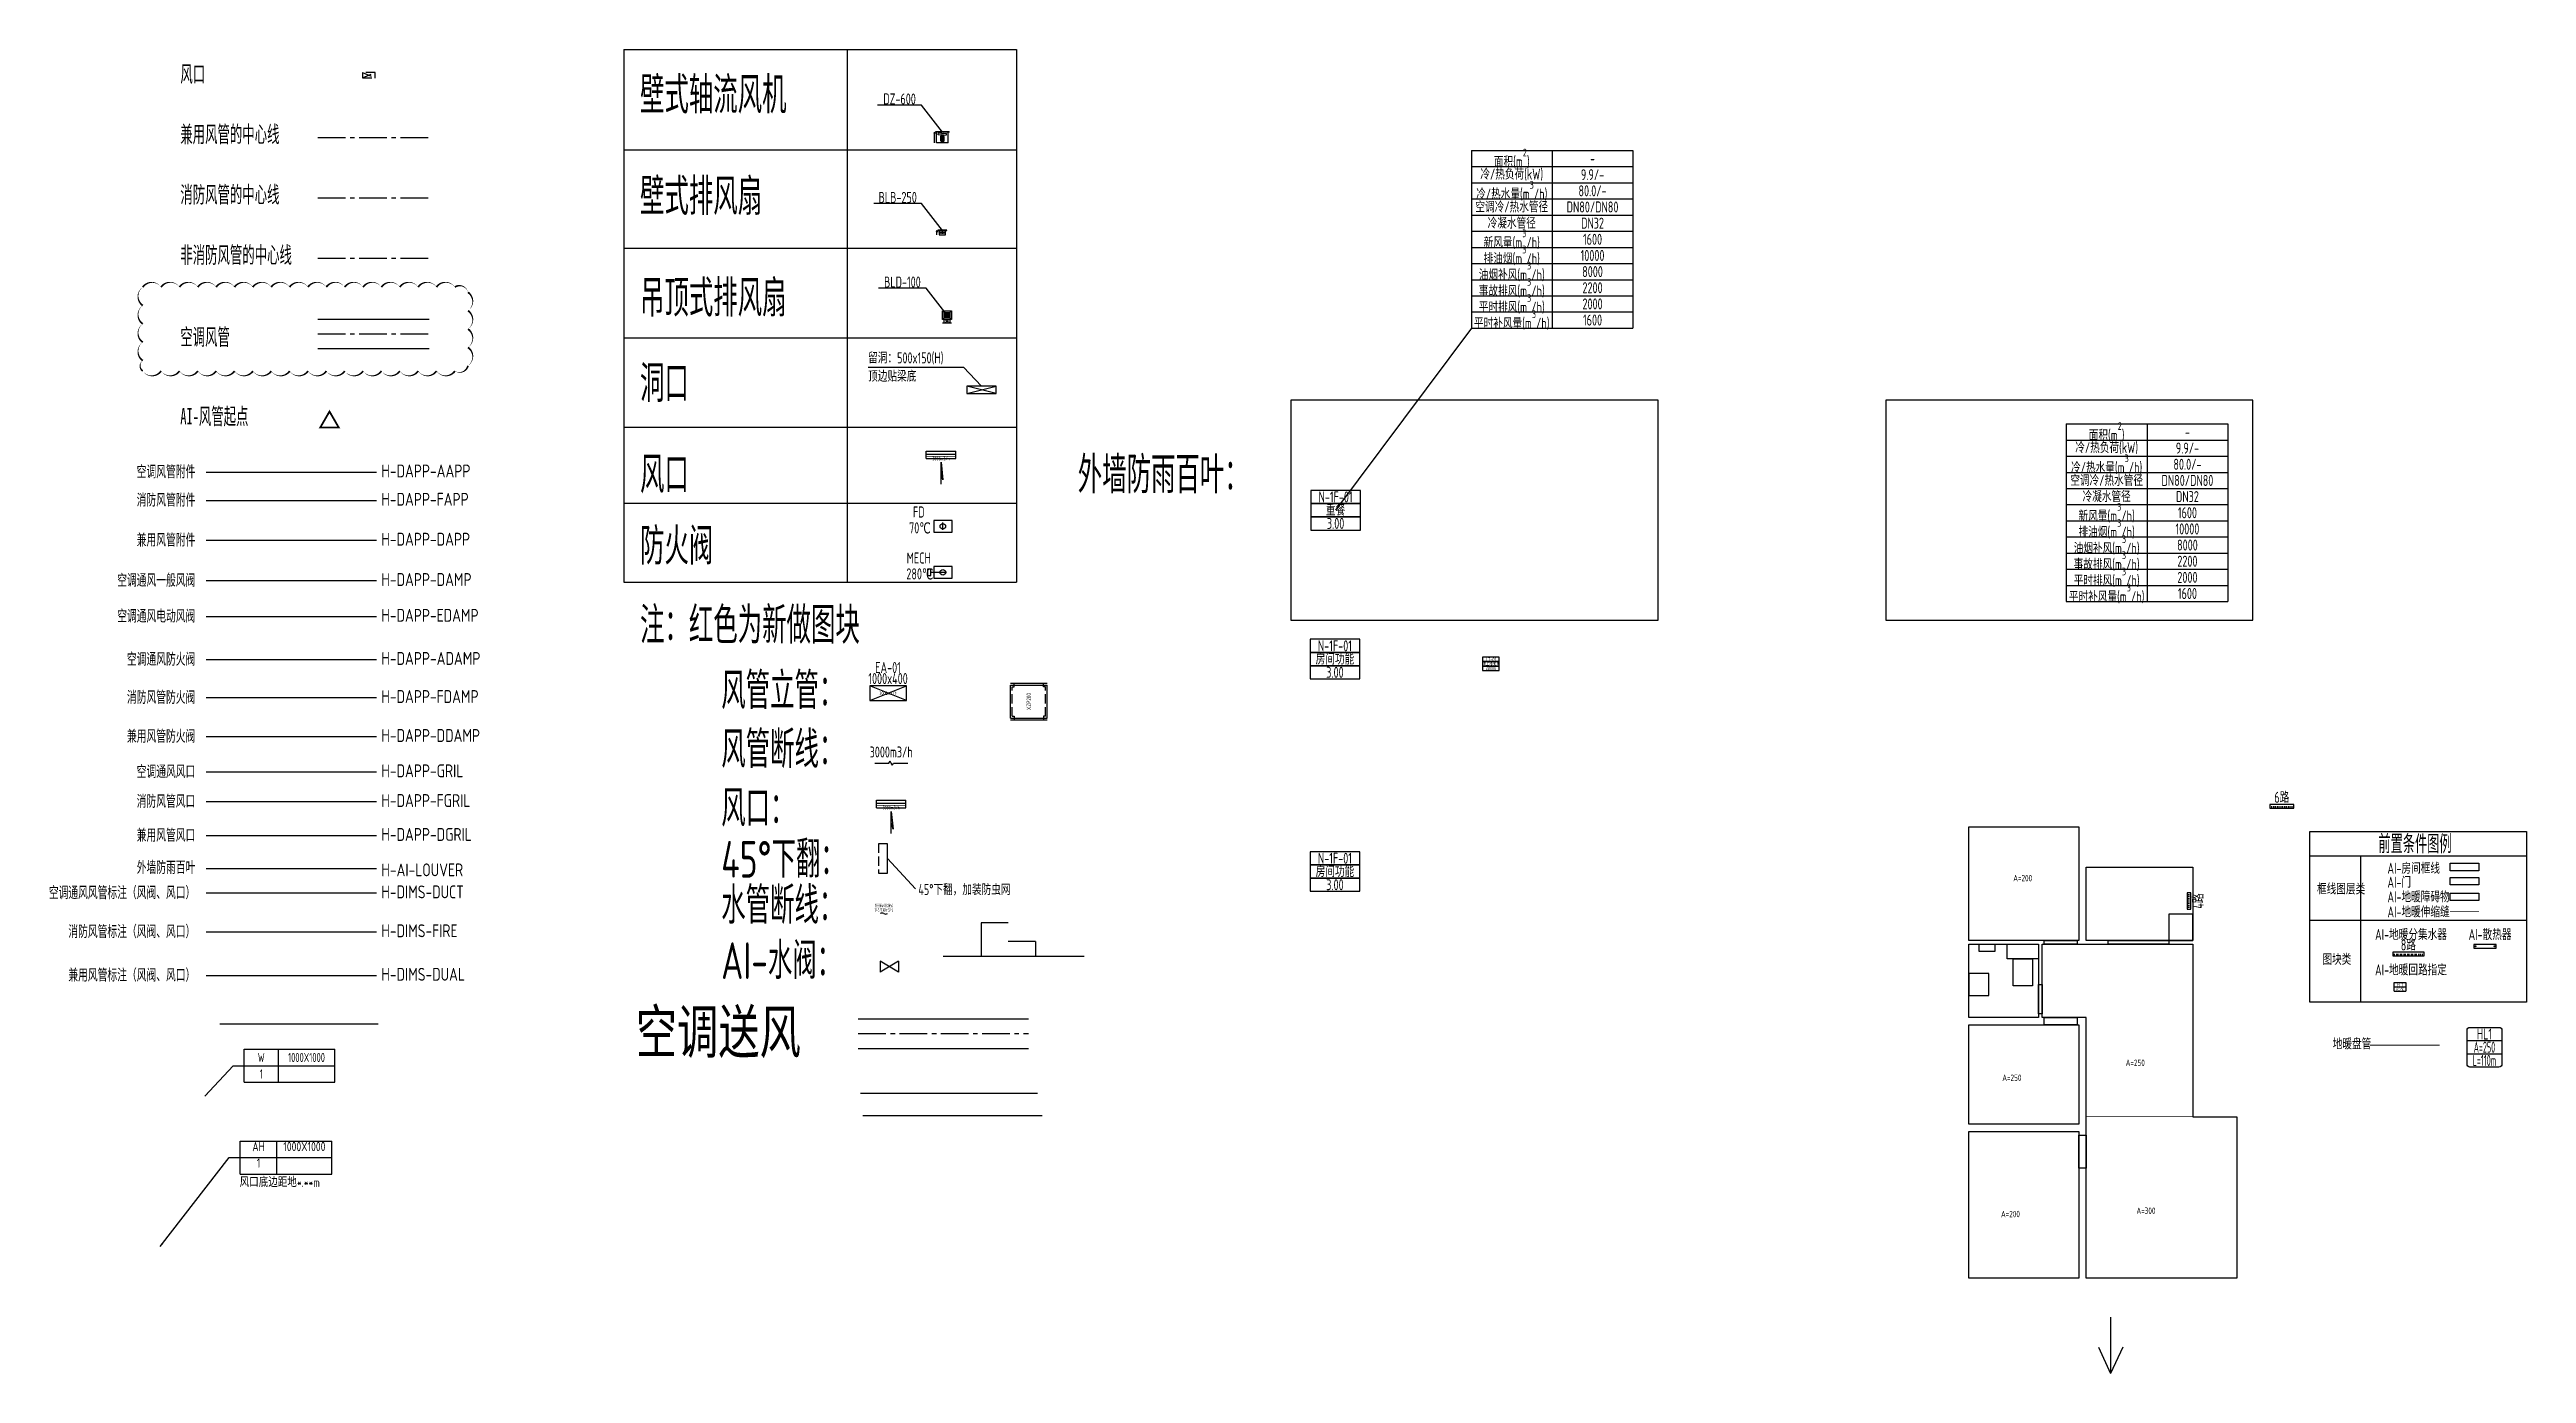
# Model space of a CAD drawing. Extents: x -671963 to 2381076, y -56129 to 1796010.
# Drawn here: x 56097 to 123549, y -39098 to -3040 of the extents above; entities that cross this region are included whole.
import ezdxf
from ezdxf.enums import TextEntityAlignment as Align

# ---------------------------------------------------------------- set-up
doc = ezdxf.new("R2010")
doc.units = 0
doc.header["$LTSCALE"] = 1000
for name, pattern in [('CENTER2', [1.125, 0.75, -0.125, 0.125, -0.125]), ('DASH', [0.35, 0.25, -0.1]), ('HIDDEN2', [0.1875, 0.125, -0.0625])]:
    doc.linetypes.add(name, pattern=pattern)
doc.layers.get('0').update_dxf_attribs({"linetype": 'CONTINUOUS'})
for name, color, linetype, plot in [('AI-圈注', 2, 'CONTINUOUS', False), ('AI-地暖回路指定', 2, 'CONTINUOUS', False), ('AI-地暖障碍物', 1, 'CONTINUOUS', False), ('AI-房间功能', 6, 'CONTINUOUS', False), ('AI-房间框线', 11, 'CONTINUOUS', False), ('AI-暖通-房间功能', 6, 'CONTINUOUS', False), ('AI-水管路由', 110, 'CONTINUOUS', False), ('AI-注释', 6, 'CONTINUOUS', False), ('AI-门', 3, 'CONTINUOUS', False), ('AI-风管起点', 2, 'CONTINUOUS', False), ('AI-风管路由', 5, 'CONTINUOUS', False), ('H-DUCT-ACON-MID', 252, 'CENTER2', False), ('H-DUCT-DUAL-MID', 252, 'CENTER2', False), ('H-DUCT-FIRE-MID', 252, 'CENTER2', False), ('H-DUCT-VENT-MID', 252, 'CENTER2', False)]:
    doc.layers.add(name, color=color, linetype=linetype, plot=plot)
for name, color, linetype in [('AI-地暖伸缩缝', 7, 'DASH'), ('AI-地暖推荐间距', 2, 'CONTINUOUS'), ('AI-负荷通风标注', 3, 'CONTINUOUS'), ('H-AI-LOUVER', 11, 'CONTINUOUS'), ('H-DAPP-AAPP', 3, 'CONTINUOUS'), ('H-DAPP-ADAMP', 11, 'CONTINUOUS'), ('H-DAPP-DAMP', 3, 'CONTINUOUS'), ('H-DAPP-DAPP', 131, 'CONTINUOUS'), ('H-DAPP-DDAMP', 131, 'CONTINUOUS'), ('H-DAPP-DGRIL', 131, 'CONTINUOUS'), ('H-DAPP-EDAMP', 31, 'CONTINUOUS'), ('H-DAPP-FAPP', 3, 'CONTINUOUS'), ('H-DAPP-FDAMP', 161, 'CONTINUOUS'), ('H-DAPP-FGRIL', 161, 'CONTINUOUS'), ('H-DAPP-GRIL', 11, 'CONTINUOUS'), ('H-DIMS', 7, 'CONTINUOUS'), ('H-DIMS-DUAL', 7, 'CONTINUOUS'), ('H-DIMS-DUCT', 7, 'CONTINUOUS'), ('H-DIMS-FIRE', 7, 'CONTINUOUS'), ('H-DUCT-ACON', 2, 'CONTINUOUS'), ('H-EQUP-FANS', 4, 'CONTINUOUS'), ('H-EQUP-HEAT', 4, 'CONTINUOUS'), ('H-FANS-DIMS', 7, 'CONTINUOUS'), ('H-HOLE', 7, 'CONTINUOUS'), ('h-hole-dims', 7, 'CONTINUOUS'), ('h-papp-valv', 3, 'CONTINUOUS'), ('H-PIPE-DIMS', 7, 'CONTINUOUS')]:
    doc.layers.add(name, color=color, linetype=linetype)
doc.layers.add('H-PIPE-FHS', color=4, linetype='CONTINUOUS', lineweight=0)
doc.styles.add('__附着_H22-E户型标准层西_SEN240YB_设计区$0$__附着_H22-地上采暖平面图作图版_SEN24JDO_设计区$0$TH-STYLE3', font='tssdeng.shx', dxfattribs={"width": 0.7, "bigfont": 'tssdchn.shx'})
doc.styles.get("Standard").update_dxf_attribs({"font": 'Stfangso_0.ttf', "width": 0.7})
doc.styles.add('TH-AI-STYLE3', font='tssdeng.shx', dxfattribs={"width": 0.7, "bigfont": 'tssdchn.shx'})
doc.styles.add('TH-STYLE1', font='Stfangso_0.ttf', dxfattribs={"width": 0.7})
doc.styles.add('TH-STYLE3', font='tssdeng.shx', dxfattribs={"width": 0.8, "bigfont": 'tssdchn.shx'})
doc.dimstyles.new('ISO-25', dxfattribs={"dimtxt": 2.5, "dimasz": 2.5, "dimexe": 1.25, "dimexo": 0.625, "dimtad": 1, "dimtxsty": 'Standard', "dimcen": 2.5, "dimadec": 0, "dimazin": 0, "dimtfac": 1, "dimtmove": 0, "dimatfit": 3, "dimfxl": 1, "dimarcsym": 0})
doc.dimstyles.new('TH-DIM100', dxfattribs={"dimscale": 100, "dimtxt": 3, "dimasz": 1, "dimexe": 2, "dimexo": 3, "dimgap": 1.5, "dimtad": 1, "dimdec": 3, "dimdsep": 46, "dimtxsty": 'TH-STYLE3', "dimblk": 'ARCHTICK', "dimcen": 0, "dimclrd": 256, "dimclre": 256, "dimclrt": 256, "dimazin": 2, "dimtfac": 1, "dimtdec": 3, "dimtofl": 0, "dimtmove": 0, "dimatfit": 3, "dimfxl": 0.18, "dimtolj": 1, "dimtzin": 0, "dimlwd": -1, "dimlwe": -1, "dimarcsym": 0})

msp = doc.modelspace()

# ---------------------------------------------------------------- texts
at = {"style": 'TH-STYLE3', "width": 0.7}
for s, p in [('N-1F-01', (91101.3973, -25066.6188)), ('房间功能', (91101.3973, -25426.6188)), ('3.00', (91101.3973, -25786.6188))]:
    msp.add_text(s, height=300, dxfattribs=at).set_placement(p, align=Align.MIDDLE_CENTER)
at = {"style": 'TH-AI-STYLE3', "width": 0.7}
msp.add_text('45°下翻，加装防虫网', height=300, dxfattribs=at).set_placement((79756.7203, -26068.3843))
at = {"layer": 'AI-地暖伸缩缝', "style": 'TH-STYLE3', "width": 0.7}
msp.add_text('AI-地暖伸缩缝', height=300, dxfattribs=at).set_placement((119763.2826, -26676.6055))
at = {"layer": 'AI-地暖回路指定', "style": 'TH-STYLE3', "width": 0.7}
msp.add_text('AI-地暖回路指定', height=300, dxfattribs=at).set_placement((119426.6175, -28255.7576))
at = {"layer": 'AI-地暖推荐间距', "style": '__附着_H22-E户型标准层西_SEN240YB_设计区$0$__附着_H22-地上采暖平面图作图版_SEN24JDO_设计区$0$TH-STYLE3', "width": 0.7}
for s, p in [('A=200', (109573.6572, -25693.8347)), ('A=250', (109275.9463, -31130.9274)), ('A=250', (112635.9854, -30723.5334)), ('A=200', (109240.1752, -34843.2669)), ('A=300', (112929.1271, -34753.1962))]:
    msp.add_text(s, height=175, dxfattribs=at).set_placement(p)
at = {"layer": 'AI-地暖障碍物', "style": 'TH-STYLE3', "width": 0.7}
msp.add_text('AI-地暖障碍物', height=300, dxfattribs=at).set_placement((119763.2826, -26266.7957))
at = {"layer": 'AI-房间框线', "style": 'TH-STYLE3', "width": 0.7}
msp.add_text('AI-房间框线', height=300, dxfattribs=at).set_placement((119763.2826, -25488.9977))
at = {"layer": 'AI-注释', "color": 1, "style": 'TH-STYLE3', "width": 0.7}
for s, p in [('壁式轴流风机', (72177.1386, -4781.5816)), ('壁式排风扇', (72177.1386, -7544.8207)), ('吊顶式排风扇', (72177.1386, -10311.5929)), ('洞口', (72177.1386, -12637.6587)), ('风口', (72177.1386, -15123.67)), ('外墙防雨百叶：', (84097.9837, -15123.67)), ('注：红色为新做图块', (72177.1386, -19222.3297)), ('风管立管：', (74389.4057, -21004.0746)), ('风管断线：', (74389.4057, -22604.0746)), ('风口：', (74389.4057, -24204.0746)), ('45°下翻：', (74389.4057, -25594.1698)), ('水管断线：', (74389.4057, -26850.2662)), ('AI-水阀：', (74389.4057, -28354.4075))]:
    msp.add_text(s, height=1000, dxfattribs=at).set_placement(p)
at = {"layer": 'AI-注释', "width": 0.7}
for s, height, style, p in [('防火阀', 1000, 'TH-STYLE3', (72177.1386, -17065.3049)), ('空调送风', 1177.02114, 'TH-STYLE1', (72062.0694, -30377.1694))]:
    msp.add_text(s, height=height, dxfattribs=dict(at, style=style)).set_placement(p)
at = {"layer": 'AI-注释', "color": 7, "style": 'TH-STYLE3', "width": 0.7}
for s, height, p in [('前置条件图例', 500, (119516.621, -24929.2769)), ('框线图层类', 300, (117845.6298, -26052.1015)), ('图块类', 300, (117991.9139, -27970.0369))]:
    msp.add_text(s, height=height, dxfattribs=at).set_placement(p)
at = {"layer": 'AI-门', "style": 'TH-STYLE3', "width": 0.7}
msp.add_text('AI-门', height=300, dxfattribs=at).set_placement((119763.2826, -25870.172))
at = {"layer": 'H-AI-LOUVER', "style": 'TH-STYLE3', "width": 0.8}
msp.add_text('外墙防雨百叶', height=350, dxfattribs=at).set_placement((60066.912, -25495.4919), align=Align.RIGHT)
msp.add_text('H-AI-LOUVER', height=350, dxfattribs=at).set_placement((65134.3499, -25557.197))
at = {"layer": 'H-DAPP-AAPP', "style": 'TH-STYLE3', "width": 0.8}
msp.add_text('空调风管附件', height=350, dxfattribs=at).set_placement((60066.912, -14717.4017), align=Align.RIGHT)
msp.add_text('H-DAPP-AAPP', height=350, dxfattribs=at).set_placement((65134.3499, -14692.768))
at = {"layer": 'H-DAPP-ADAMP', "style": 'TH-STYLE3', "width": 0.8}
msp.add_text('空调通风防火阀', height=350, dxfattribs=at).set_placement((60066.912, -19823.1037), align=Align.RIGHT)
msp.add_text('H-DAPP-ADAMP', height=350, dxfattribs=at).set_placement((65134.3499, -19798.47))
at = {"layer": 'H-DAPP-DAMP', "style": 'TH-STYLE3', "width": 0.8}
msp.add_text('空调通风一般风阀', height=350, dxfattribs=at).set_placement((60066.912, -17674.2241), align=Align.RIGHT)
msp.add_text('H-DAPP-DAMP', height=350, dxfattribs=at).set_placement((65134.3499, -17649.5904))
at = {"layer": 'H-DAPP-DAPP', "style": 'TH-STYLE3', "width": 0.8}
msp.add_text('兼用风管附件', height=350, dxfattribs=at).set_placement((60066.912, -16576.3559), align=Align.RIGHT)
msp.add_text('H-DAPP-DAPP', height=350, dxfattribs=at).set_placement((65134.3499, -16551.7221))
at = {"layer": 'H-DAPP-DDAMP', "style": 'TH-STYLE3', "width": 0.8}
msp.add_text('兼用风管防火阀', height=350, dxfattribs=at).set_placement((60066.912, -21921.971), align=Align.RIGHT)
msp.add_text('H-DAPP-DDAMP', height=350, dxfattribs=at).set_placement((65134.3499, -21897.3372))
at = {"layer": 'H-DAPP-DGRIL', "style": 'TH-STYLE3', "width": 0.8}
msp.add_text('兼用风管风口', height=350, dxfattribs=at).set_placement((60066.912, -24616.7259), align=Align.RIGHT)
msp.add_text('H-DAPP-DGRIL', height=350, dxfattribs=at).set_placement((65134.3499, -24592.0922))
at = {"layer": 'H-DAPP-EDAMP', "style": 'TH-STYLE3', "width": 0.8}
msp.add_text('空调通风电动风阀', height=350, dxfattribs=at).set_placement((60066.912, -18648.8228), align=Align.RIGHT)
msp.add_text('H-DAPP-EDAMP', height=350, dxfattribs=at).set_placement((65134.3499, -18624.1891))
at = {"layer": 'H-DAPP-FAPP', "style": 'TH-STYLE3', "width": 0.8}
msp.add_text('消防风管附件', height=350, dxfattribs=at).set_placement((60066.912, -15488.2849), align=Align.RIGHT)
msp.add_text('H-DAPP-FAPP', height=350, dxfattribs=at).set_placement((65134.3499, -15463.6512))
at = {"layer": 'H-DAPP-FDAMP', "style": 'TH-STYLE3', "width": 0.8}
msp.add_text('消防风管防火阀', height=350, dxfattribs=at).set_placement((60066.912, -20861.2783), align=Align.RIGHT)
msp.add_text('H-DAPP-FDAMP', height=350, dxfattribs=at).set_placement((65134.3499, -20836.6445))
at = {"layer": 'H-DAPP-FGRIL', "style": 'TH-STYLE3', "width": 0.8}
msp.add_text('消防风管风口', height=350, dxfattribs=at).set_placement((60066.912, -23693.6171), align=Align.RIGHT)
msp.add_text('H-DAPP-FGRIL', height=350, dxfattribs=at).set_placement((65134.3499, -23668.9833))
at = {"layer": 'H-DAPP-GRIL', "style": 'TH-STYLE3', "width": 0.8}
msp.add_text('空调通风风口', height=350, dxfattribs=at).set_placement((60066.912, -22884.2013), align=Align.RIGHT)
msp.add_text('H-DAPP-GRIL', height=350, dxfattribs=at).set_placement((65134.3499, -22859.5675))
at = {"layer": 'H-DIMS', "style": 'TH-STYLE1', "width": 0.55}
for s, p in [('风口', (59658.3791, -3925.9991)), ('兼用风管的中心线', (59658.3791, -5569.2824)), ('消防风管的中心线', (59658.3791, -7212.5656)), ('非消防风管的中心线', (59658.3791, -8855.8489)), ('空调风管', (59658.3791, -11090.1296)), ('AI-风管起点', (59658.3791, -13251.3442))]:
    msp.add_text(s, height=450, dxfattribs=at).set_placement(p)
at = {"layer": 'H-DIMS-DUAL', "style": 'TH-STYLE3', "width": 0.8}
msp.add_text('兼用风管标注（风阀、风口）', height=350, dxfattribs=at).set_placement((60066.912, -28426.189), align=Align.RIGHT)
msp.add_text('H-DIMS-DUAL', height=350, dxfattribs=at).set_placement((65134.3499, -28401.5552))
at = {"layer": 'H-DIMS-DUCT', "style": 'TH-STYLE3', "width": 0.8}
msp.add_text('空调通风风管标注（风阀、风口）', height=350, dxfattribs=at).set_placement((60066.912, -26181.82), align=Align.RIGHT)
msp.add_text('H-DIMS-DUCT', height=350, dxfattribs=at).set_placement((65134.3499, -26157.1862))
at = {"layer": 'H-DIMS-FIRE', "style": 'TH-STYLE3', "width": 0.8}
msp.add_text('消防风管标注（风阀、风口）', height=350, dxfattribs=at).set_placement((60066.912, -27240.4853), align=Align.RIGHT)
msp.add_text('H-DIMS-FIRE', height=350, dxfattribs=at).set_placement((65134.3499, -27215.8516))
at = {"layer": 'H-EQUP-HEAT', "style": 'TH-STYLE3', "width": 0.7}
for s, p in [('AI-地暖分集水器', (119426.6175, -27293.6858)), ('AI-散热器', (121972.9417, -27293.6858))]:
    msp.add_text(s, height=300, dxfattribs=at).set_placement(p)
at = {"layer": 'H-PIPE-FHS', "style": 'TH-STYLE3', "width": 0.7}
msp.add_text('地暖盘管', height=300, dxfattribs=at).set_placement((118273.4053, -30272.6255))

# ---------------------------------------------------------------- blocks, each defined once
blk = doc.blocks.new('*U108')
at = {"linetype": 'DASH'}
for p, q in [((0, -150), (340, 0)), ((0, 0), (340, -150))]:
    blk.add_line(p, q, dxfattribs=at)
blk.add_lwpolyline([(0, -150), (340, -150), (340, 0), (0, 0)], close=True, dxfattribs=at)
blk = doc.blocks.new('*U110')
for p, q in [((0, 0), (27.67, 0)), ((3, 4.51), (27.67, 4.51)), ((3, -4.51), (3, 4.51)), ((12.33, -4.51), (12.33, 4.51)), ((27.67, -4.51), (27.67, 4.51)), ((3, -4.51), (27.67, -4.51))]:
    blk.add_line(p, q)
at = {"style": 'TH-STYLE3', "width": 0.7}
for tag, p in [('风口名称', (7.67, 2.26)), ('尺寸', (20, 2.26)), ('数量', (7.67, -2.26)), ('风量', (20, -2.26))]:
    blk.add_attdef(tag, text='', height=2.5, dxfattribs=at).set_placement(p, align=Align.MIDDLE_CENTER)
blk = doc.blocks.new('AI-风管起点')
at = {"layer": 'AI-风管起点', "const_width": 50}
blk.add_lwpolyline([(-250, -144), (250, -144), (0, 289)], close=True, dxfattribs=at)
blk = doc.blocks.new('*U210')
for p, q in [((-400, 0), (-400, 200)), ((-400, 200), (400, 200)), ((-400, 125), (400, 125)), ((-400, 0), (400, 0)), ((400, 0), (400, 200))]:
    blk.add_line(p, q)
at = {"const_width": 25}
blk.add_lwpolyline([(-400, 63), (400, 63)], dxfattribs=at)
blk.add_lwpolyline([(0, -700), (0, -100), (51, -581), (0, -400)])
at = {"layer": 'AI-注释', "style": 'TH-STYLE3', "width": 0.7}
blk.add_attdef('风量', text='', height=100, dxfattribs=at).set_placement((0, 0), align=Align.MIDDLE_CENTER)
blk = doc.blocks.new('*U301')
blk.add_line((250, -260), (250, -60))
blk.add_lwpolyline([(0, -320), (500, -320), (500, 0), (0, 0)], close=True)
blk.add_circle((250, -160), 75)
at = {"style": 'TH-STYLE3', "width": 0.7}
for s, p in [('FD', (-407, 80)), ('70℃', (-376, -352))]:
    blk.add_text(s, height=300, dxfattribs=at).set_placement(p, align=Align.CENTER)
blk = doc.blocks.new('AI-暖通-房间功能')
for points in [[(-675, 180), (675, 180), (675, 540), (-675, 540)], [(-675, -180), (675, -180), (675, 180), (-675, 180)], [(-675, -540), (675, -540), (675, -180), (-675, -180)]]:
    blk.add_lwpolyline(points, close=True)
at = {"style": 'TH-STYLE3', "width": 0.7}
for tag, p in [('房间编号', (0, 360)), ('房间功能', (0, 0)), ('房间净高', (0, -360))]:
    blk.add_attdef(tag, text='', height=300, dxfattribs=at).set_placement(p, align=Align.MIDDLE_CENTER)
blk = doc.blocks.new('*T115')
at = {"layer": 'AI-负荷通风标注', "color": 0, "linetype": 'ByBlock', "lineweight": -2, "transparency": 16777216}
for p, q in [((0, 0), (4400, 0)), ((0, 0), (0, -4840)), ((2200, 0), (2200, -4840)), ((4400, 0), (4400, -4840)), ((0, -440), (4400, -440)), ((0, -880), (4400, -880)), ((0, -1320), (4400, -1320)), ((0, -1760), (4400, -1760)), ((0, -2200), (4400, -2200)), ((0, -2640), (4400, -2640)), ((0, -3080), (4400, -3080)), ((0, -3520), (4400, -3520)), ((0, -3960), (4400, -3960)), ((0, -4400), (4400, -4400)), ((0, -4840), (4400, -4840))]:
    blk.add_line(p, q, dxfattribs=at)
at = {"layer": 'AI-负荷通风标注', "transparency": 16777216, "char_height": 300, "width": 2000, "attachment_point": 5, "style": 'TH-AI-STYLE3'}
for s, insert in [('面积(m{\\H0.7x;\\S2^ ;})', (1100, -220)), ('冷/热负荷(kW)', (1100, -660)), ('{\\C256;9.9/-}', (3300, -660)), ('{\\C256;-}', (3300, -220)), ('冷/热水量(m{\\H0.7x;\\S3^ ;\\H1.4286x;/h)}', (1100, -1100)), ('{\\C256;80.0/-}', (3300, -1100)), ('空调冷/热水管径', (1100, -1540)), ('冷凝水管径', (1100, -1980)), ('{\\C256;DN80/DN80}', (3300, -1540)), ('DN32', (3300, -1980)), ('新风量(m{\\H0.7x;\\S3^ ;}/h)', (1100, -2420)), ('排油烟(m{\\H0.7x;\\S3^ ;}/h)', (1100, -2860)), ('{\\C256;1600}', (3300, -2420)), ('油烟补风(m{\\H0.7x;\\S3^ ;}/h)', (1100, -3300)), ('{\\C256;10000}', (3300, -2860)), ('{\\C256;8000}', (3300, -3300)), ('事故排风(m{\\H0.7x;\\S3^ ;}/h)', (1100, -3740)), ('平时排风(m{\\H0.7x;\\S3^ ;\\H1.4286x;/h)}', (1100, -4180)), ('{\\C256;2200}', (3300, -3740)), ('{\\C256;2000}', (3300, -4180)), ('平时补风量(m{\\H0.7x;\\S3^ ;\\H1.4286x;/h)}', (1100, -4620)), ('{\\C256;1600}', (3300, -4620))]:
    blk.add_mtext(s, dxfattribs=dict(at, insert=insert))
blk = doc.blocks.new('*U116')
for p, q in [((-400, -200), (400, 0)), ((400, -200), (-400, 0))]:
    blk.add_line(p, q)
blk.add_lwpolyline([(-400, -200), (400, -200), (400, 0), (-400, 0)], close=True)
at = {"layer": 'h-hole-dims'}
for p in [(-3088, 521), (0, 0)]:
    blk.add_line(p, (-488, 521), dxfattribs=at)
at = {"layer": 'h-hole-dims', "style": 'TH-STYLE3', "width": 0.7}
for tag, p in [('洞口尺寸', (-3088, 621)), ('标高', (-3088, 121))]:
    blk.add_attdef(tag, p, '', height=300, dxfattribs=at)
blk = doc.blocks.new('*U164')
for p, q in [((-500, -200), (500, 200)), ((500, -200), (-500, 200))]:
    blk.add_line(p, q)
blk.add_lwpolyline([(-500, -200), (500, -200), (500, 200), (-500, 200)], close=True)
at = {"color": 7, "style": 'TH-STYLE3', "width": 0.7}
for tag, p in [('立管编号', (0, 700)), ('截面尺寸', (0, 400))]:
    blk.add_attdef(tag, text='', height=300, dxfattribs=at).set_placement(p, align=Align.MIDDLE_CENTER)
at = {"layer": 'AI-注释', "style": 'TH-STYLE3', "width": 0.7}
blk.add_attdef('风量', text='', height=100, dxfattribs=at).set_placement((0, 0), align=Align.MIDDLE_CENTER)
blk = doc.blocks.new('AI-风管断线')
for p, q in [((-450, 0), (-64, 0)), ((-64, 0), (-32, 55)), ((0, 0), (-32, 55)), ((32, -55), (0, 0)), ((32, -55), (64, 0)), ((64, 0), (450, 0))]:
    blk.add_line(p, q)
at = {"color": 7, "style": 'TH-STYLE3', "width": 0.7}
blk.add_attdef('风量', text='', height=300, dxfattribs=at).set_placement((0, 300), align=Align.MIDDLE_CENTER)
blk = doc.blocks.new('*U173')
for p, q in [((-400, 0), (-400, 200)), ((-400, 200), (400, 200)), ((-400, 125), (400, 125)), ((-400, 0), (400, 0)), ((400, 0), (400, 200))]:
    blk.add_line(p, q)
at = {"const_width": 25}
blk.add_lwpolyline([(-400, 63), (400, 63)], dxfattribs=at)
blk.add_lwpolyline([(0, -700), (0, -100), (51, -581), (0, -400)])
at = {"layer": 'AI-注释', "style": 'TH-STYLE3', "width": 0.7}
blk.add_attdef('风量', text='', height=100, dxfattribs=at).set_placement((0, 0), align=Align.MIDDLE_CENTER)
blk = doc.blocks.new('*U287')
for p, q in [((175, -160), (-75, -160)), ((350, -160), (150, -160))]:
    blk.add_line(p, q)
for points in [[(0, -320), (500, -320), (500, 0), (0, 0)], [(-165, -250), (-75, -250), (-75, -70), (-165, -70)]]:
    blk.add_lwpolyline(points, close=True)
blk.add_circle((250, -160), 75)
at = {"style": 'TH-STYLE3', "width": 0.7}
for s, p in [('MECH', (-407, 80)), ('280℃', (-376, -352))]:
    blk.add_text(s, height=300, dxfattribs=at).set_placement(p, align=Align.CENTER)
blk = doc.blocks.new('_ArchTick')
at = {"color": 0, "linetype": 'ByBlock', "const_width": 0.15}
blk.add_lwpolyline([(-0.5, -0.5), (0.5, 0.5)], dxfattribs=at)
blk = doc.blocks.new('*U151')
at = {"linetype": 'DASH'}
blk.add_line((-250, 400), (-250, -400), dxfattribs=at)
for p, q in [((0, 400), (-250, 400)), ((0, -400), (0, 400)), ((-250, -400), (0, -400))]:
    blk.add_line(p, q)
blk = doc.blocks.new('*T158')
at = {"layer": 'AI-负荷通风标注', "color": 0, "linetype": 'ByBlock', "lineweight": -2, "transparency": 16777216}
for p, q in [((0, 0), (4400, 0)), ((0, 0), (0, -4840)), ((2200, 0), (2200, -4840)), ((4400, 0), (4400, -4840)), ((0, -440), (4400, -440)), ((0, -880), (4400, -880)), ((0, -1320), (4400, -1320)), ((0, -1760), (4400, -1760)), ((0, -2200), (4400, -2200)), ((0, -2640), (4400, -2640)), ((0, -3080), (4400, -3080)), ((0, -3520), (4400, -3520)), ((0, -3960), (4400, -3960)), ((0, -4400), (4400, -4400)), ((0, -4840), (4400, -4840))]:
    blk.add_line(p, q, dxfattribs=at)
at = {"layer": 'AI-负荷通风标注', "transparency": 16777216, "char_height": 300, "width": 2000, "attachment_point": 5, "style": 'TH-AI-STYLE3'}
for s, insert in [('面积(m{\\H0.7x;\\S2^ ;})', (1100, -220)), ('冷/热负荷(kW)', (1100, -660)), ('{\\C256;9.9/-}', (3300, -660)), ('{\\C256;-}', (3300, -220)), ('冷/热水量(m{\\H0.7x;\\S3^ ;\\H1.4286x;/h)}', (1100, -1100)), ('{\\C256;80.0/-}', (3300, -1100)), ('空调冷/热水管径', (1100, -1540)), ('冷凝水管径', (1100, -1980)), ('{\\C256;DN80/DN80}', (3300, -1540)), ('DN32', (3300, -1980)), ('新风量(m{\\H0.7x;\\S3^ ;}/h)', (1100, -2420)), ('排油烟(m{\\H0.7x;\\S3^ ;}/h)', (1100, -2860)), ('{\\C256;1600}', (3300, -2420)), ('油烟补风(m{\\H0.7x;\\S3^ ;}/h)', (1100, -3300)), ('{\\C256;10000}', (3300, -2860)), ('{\\C256;8000}', (3300, -3300)), ('事故排风(m{\\H0.7x;\\S3^ ;}/h)', (1100, -3740)), ('平时排风(m{\\H0.7x;\\S3^ ;\\H1.4286x;/h)}', (1100, -4180)), ('{\\C256;2200}', (3300, -3740)), ('{\\C256;2000}', (3300, -4180)), ('平时补风量(m{\\H0.7x;\\S3^ ;\\H1.4286x;/h)}', (1100, -4620)), ('{\\C256;1600}', (3300, -4620))]:
    blk.add_mtext(s, dxfattribs=dict(at, insert=insert))
blk = doc.blocks.new('*U166')
for p, q in [((250, 150), (-250, -150)), ((250, -150), (-250, 150)), ((-250, 150), (-250, -150)), ((250, 150), (250, -150))]:
    blk.add_line(p, q)
blk = doc.blocks.new('*U211')
at = {"layer": 'AI-注释'}
for centre, start, end in [((-51, -86), 60, 120), ((49, 87), 240, 300)]:
    blk.add_arc(centre, 100, start, end, dxfattribs=at)
at = {"layer": 'AI-注释', "color": 6, "style": 'TH-STYLE3', "width": 0.5}
for tag, p in [('制冷量/制热量', (1, 219)), ('冷/热水量', (1, 99))]:
    blk.add_attdef(tag, text='', height=100, dxfattribs=at).set_placement(p, align=Align.MIDDLE_CENTER)
blk = doc.blocks.new('AI-壁式轴流风机')
for p, q in [((-219, 0), (-234, -42)), ((-219, -295), (-219, 0)), ((-219, 0), (-205, -42)), ((183, 10), (-183, 10)), ((-183, 10), (-183, 0)), ((183, 0), (-183, 0)), ((-160, -295), (-160, 0)), ((183, 10), (183, 0)), ((160, -295), (-160, -295)), ((160, -295), (160, 0))]:
    blk.add_line(p, q)
at = {"color": 94}
for p, q in [((-19, -33), (-115, -39)), ((-115, -74), (-115, -39)), ((-18, -82), (-115, -74)), ((-48, -131), (48, -131)), ((-48, -220), (48, -220)), ((-40, -220), (-40, -131)), ((-39, -119), (-39, -105)), ((-34, -100), (34, -100)), ((-28, -252), (-28, -257)), ((-28, -257), (28, -257)), ((-23, -220), (-23, -131)), ((-19, -33), (-19, -48)), ((-19, -48), (19, -48)), ((-18, -100), (-18, -82)), ((0, -220), (0, -131)), ((18, -82), (115, -74)), ((18, -100), (18, -82)), ((19, -33), (115, -39)), ((19, -33), (19, -48)), ((23, -220), (23, -131)), ((28, -252), (28, -257)), ((39, -119), (39, -105)), ((40, -220), (40, -131)), ((115, -74), (115, -39))]:
    blk.add_line(p, q, dxfattribs=at)
blk.add_lwpolyline([(-28, -252), (28, -252, 0.414214), (48, -233), (48, -126, 0.414214), (41, -119), (-41, -119, 0.414214), (-48, -126), (-48, -233, 0.414214)], format="xyb", close=True, dxfattribs=at)
for centre, start, end in [((-34, -105), 89.99994, 180), ((34, -105), 0, 89.99994)]:
    blk.add_arc(centre, 5, start, end, dxfattribs=at)
at = {"layer": 'H-FANS-DIMS'}
for p, q in [((-566, 732), (-1766, 732)), ((0, 0), (-566, 732))]:
    blk.add_line(p, q, dxfattribs=at)
at = {"layer": 'H-FANS-DIMS', "style": 'TH-STYLE3', "width": 0.7}
blk.add_attdef('设备编号', text='', height=300, dxfattribs=at).set_placement((-1166, 752), align=Align.CENTER)
blk = doc.blocks.new('*U215')
for p, q in [((-150, 0), (-165, -42)), ((-150, -120), (-150, 0)), ((-150, 0), (-135, -42))]:
    blk.add_line(p, q)
for points in [[(-120, 0), (120, 0), (120, 10), (-120, 10)], [(-88, -120), (88, -120), (88, 0), (-88, 0)]]:
    blk.add_lwpolyline(points, close=True)
at = {"color": 94}
blk.add_lwpolyline([(-12, -72), (13, -72), (13, -48), (-12, -48)], close=True, dxfattribs=at)
for centre, radius, start, end in [((-71, -60), 4.36, 115.37807, 244.62193), ((-40, -125), 76.1, 68.91062, 115.37807), ((-40, 5), 76.1, 244.62193, 291.08938), ((40, -125), 76.1, 64.62193, 111.08874), ((40, 5), 76.1, 248.91126, 295.37807), ((71, -60), 4.36, 295.37807, 64.62193)]:
    blk.add_arc(centre, radius, start, end, dxfattribs=at)
at = {"layer": 'H-FANS-DIMS'}
for p, q in [((-566, 732), (-1866, 732)), ((0, 0), (-566, 732))]:
    blk.add_line(p, q, dxfattribs=at)
at = {"layer": 'H-FANS-DIMS', "style": 'TH-STYLE3', "width": 0.7}
blk.add_attdef('设备编号', text='', height=300, dxfattribs=at).set_placement((-1216, 752), align=Align.CENTER)
blk = doc.blocks.new('*U216')
at = {"color": 94}
for p, q in [((-45, 45), (-120, 120)), ((0, 0), (0, 0)), ((45, 45), (120, 120)), ((-45, -45), (-120, -120)), ((120, -120), (45, -45))]:
    blk.add_line(p, q, dxfattribs=at)
at = {"color": 3}
blk.add_line((125, -220), (-125, -220), dxfattribs=at)
at = {"color": 3, "linetype": 'HIDDEN2', "ltscale": 0.2}
for p in [(-53, -208), (53, -208)]:
    blk.add_line(p, (0, -155), dxfattribs=at)
blk.add_lwpolyline([(120, -120), (-120, -120), (-120, 120), (120, 120)], close=True)
at = {"color": 94}
for points in [[(75, -75), (-75, -75), (-75, 75), (75, 75)], [(45, -45), (-45, -45), (-45, 45), (45, 45)], [(15, -15), (-15, -15), (-15, 15), (15, 15)]]:
    blk.add_lwpolyline(points, close=True, dxfattribs=at)
for points in [[(-75, -220), (-75, -120)], [(75, -120), (75, -220)]]:
    blk.add_lwpolyline(points)
at = {"color": 1, "linetype": 'HIDDEN2', "ltscale": 0.2}
blk.add_circle((0, -155), 25, dxfattribs=at)
at = {"layer": 'H-FANS-DIMS'}
for p, q in [((-566, 732), (-1866, 732)), ((0, 0), (-566, 732))]:
    blk.add_line(p, q, dxfattribs=at)
at = {"layer": 'H-FANS-DIMS', "style": 'TH-STYLE3', "width": 0.7}
blk.add_attdef('设备编号', text='', height=300, dxfattribs=at).set_placement((-1216, 752), align=Align.CENTER)
blk = doc.blocks.new('AI-房间功能')
for points in [[(-675, 180), (675, 180), (675, 540), (-675, 540)], [(-675, -180), (675, -180), (675, 180), (-675, 180)], [(-675, -540), (675, -540), (675, -180), (-675, -180)]]:
    blk.add_lwpolyline(points, close=True)
at = {"style": 'TH-STYLE3', "width": 0.7}
for tag, p in [('房间编号', (0, 360)), ('房间功能', (0, 0)), ('房间净高', (0, -360))]:
    blk.add_attdef(tag, text='', height=300, dxfattribs=at).set_placement(p, align=Align.MIDDLE_CENTER)
blk = doc.blocks.new('*U220')
for p, q in [((0, 0), (1000, 0)), ((100, -100), (100, 0)), ((900, -100), (900, 0)), ((0, -50), (1000, -50)), ((0, -950), (0, -50)), ((50, -100), (100, -100)), ((950, -100), (900, -100)), ((1000, -950), (1000, -50)), ((0, -950), (1000, -950)), ((0, -1000), (1000, -1000)), ((50, -900), (100, -900)), ((100, -900), (100, -1000)), ((900, -900), (900, -1000)), ((950, -900), (900, -900))]:
    blk.add_line(p, q)
at = {"linetype": 'DASH'}
for p, q in [((50, -900), (50, -100)), ((950, -900), (950, -100))]:
    blk.add_line(p, q, dxfattribs=at)
at = {"style": 'TH-STYLE3', "width": 0.7}
blk.add_text('XZP200', height=125, rotation=90, dxfattribs=at).set_placement((500, -500), align=Align.MIDDLE_CENTER)
blk = doc.blocks.new('AI-防烟计算')
for points in [[(-225, 60), (225, 60), (225, 180), (-225, 180)], [(-225, -60), (225, -60), (225, 60), (-225, 60)], [(-225, -180), (225, -180), (225, -60), (-225, -60)]]:
    blk.add_lwpolyline(points, close=True)
at = {"style": 'TH-STYLE3', "width": 0.7}
for tag, p in [('房间功能', (0, 0)), ('系统编号', (0, 120)), ('系统风量', (0, -120))]:
    blk.add_attdef(tag, text='', height=100, dxfattribs=at).set_placement(p, align=Align.MIDDLE_CENTER)
blk = doc.blocks.new('*U310')
for p, q in [((-475, 180), (475, 180)), ((-475, -180), (475, -180))]:
    blk.add_line(p, q)
blk.add_lwpolyline([(-395, 540), (395, 540, -0.414214), (475, 460), (475, -460, -0.414214), (395, -540), (-395, -540, -0.414214), (-475, -460), (-475, 460, -0.414214)], format="xyb", close=True)
at = {"style": 'TH-STYLE3'}
for tag, width, p in [('回路编号', 0.7, (0, 360)), ('盘管间距', 0.5, (0, 0)), ('回路长度', 0.5, (0, -360))]:
    blk.add_attdef(tag, text='', height=300, dxfattribs=dict(at, width=width)).set_placement(p, align=Align.MIDDLE_CENTER)
blk = doc.blocks.new('*U306')
blk.add_lwpolyline([(-300, -100), (300, -100), (300, 0), (-300, 0)], close=True)
for centre in [(-260, -50), (260, -50)]:
    blk.add_circle(centre, 12.5)
blk = doc.blocks.new('*U320')
for p, q in [((0, 0), (0, 61)), ((50, 61), (50, 0)), ((100, 0), (100, 61)), ((150, 61), (150, 0)), ((200, 0), (200, 61)), ((250, 61), (250, 0)), ((300, 0), (300, 61)), ((350, 61), (350, 0))]:
    blk.add_line(p, q)
blk.add_lwpolyline([(-50, 0), (400, 0), (400, 100), (-50, 100)], close=True)
at = {"color": 7, "true_color": 0xffffff, "style": 'TH-STYLE3', "width": 0.7}
blk.add_text('4路', height=300, rotation=180, dxfattribs=at).set_placement((175, 300), align=Align.MIDDLE_CENTER)
blk = doc.blocks.new('AI-地暖回路指定')
for p, q in [((-158, 120), (158, 120)), ((-158, -120), (-158, 120)), ((-158, 0), (158, 0)), ((158, 120), (158, -120)), ((-158, -120), (158, -120))]:
    blk.add_line(p, q)
at = {"style": 'TH-STYLE3'}
for tag, width, p in [('回路编号', 0.7, (0, 60)), ('盘管间距', 0.5, (0, -60))]:
    blk.add_attdef(tag, text='', height=100, dxfattribs=dict(at, width=width)).set_placement(p, align=Align.MIDDLE_CENTER)
blk = doc.blocks.new('*U332')
for p, q in [((0, 0), (0, 61)), ((50, 61), (50, 0)), ((100, 0), (100, 61)), ((150, 61), (150, 0)), ((200, 0), (200, 61)), ((250, 61), (250, 0)), ((300, 0), (300, 61)), ((350, 61), (350, 0)), ((400, 0), (400, 61)), ((450, 61), (450, 0)), ((500, 0), (500, 61)), ((550, 61), (550, 0)), ((600, 0), (600, 61)), ((650, 61), (650, 0)), ((700, 0), (700, 61)), ((750, 61), (750, 0))]:
    blk.add_line(p, q)
blk.add_lwpolyline([(-50, 0), (800, 0), (800, 100), (-50, 100)], close=True)
at = {"color": 7, "true_color": 0xffffff, "style": 'TH-STYLE3', "width": 0.7}
blk.add_text('8路', height=300, dxfattribs=at).set_placement((375, 300), align=Align.MIDDLE_CENTER)
blk = doc.blocks.new('*U331')
for p, q in [((0, 0), (0, 61)), ((50, 61), (50, 0)), ((100, 0), (100, 61)), ((150, 61), (150, 0)), ((200, 0), (200, 61)), ((250, 61), (250, 0)), ((300, 0), (300, 61)), ((350, 61), (350, 0)), ((400, 0), (400, 61)), ((450, 61), (450, 0)), ((500, 0), (500, 61)), ((550, 61), (550, 0))]:
    blk.add_line(p, q)
blk.add_lwpolyline([(-50, 0), (600, 0), (600, 100), (-50, 100)], close=True)
at = {"color": 7, "true_color": 0xffffff, "style": 'TH-STYLE3', "width": 0.7}
blk.add_text('6路', height=300, dxfattribs=at).set_placement((275, 300), align=Align.MIDDLE_CENTER)
blk = doc.blocks.new('*U168')
for p, q in [((21.73, 28.75), (46.73, 28.75)), ((21.73, 19.75), (21.73, 28.75)), ((31.73, 19.75), (31.73, 28.75)), ((46.73, 19.75), (46.73, 28.75)), ((18.73, 24.25), (46.73, 24.25)), ((21.73, 19.75), (46.73, 19.75))]:
    blk.add_line(p, q)
at = {"style": 'TH-STYLE3', "width": 0.8}
for tag, p in [('风口名称', (26.73, 25.25)), ('尺寸', (39.23, 25.25)), ('数量', (26.73, 20.75)), ('风量', (39.23, 20.75))]:
    blk.add_attdef(tag, text='', height=2.5, dxfattribs=at).set_placement(p, align=Align.BOTTOM_CENTER)
blk.add_attdef('安装属性_001', (21.6, 16.24), '', height=2.5, dxfattribs=at)
blk.add_leader([(0, 0), (18.73, 24.25)], dimstyle='ISO-25', override={"dimasz": 1, "dimgap": 0.625, "dimtad": 0})

# ---------------------------------------------------------------- linework, layer by layer
for p, q in [((82204.868, -26825.0517), (81466.2927, -26825.0517)), ((81466.2927, -26825.0517), (81466.2927, -27732.1644)), ((82943.4432, -27332.2115), (82204.868, -27332.2115)), ((82943.4432, -27332.2115), (82943.4432, -27732.1644)), ((80430.0992, -27732.1644), (84269.5689, -27732.1644)), ((112225.745, -37566.986), (112225.745, -39098.1139)), ((111891.751, -38385.9959), (112225.745, -39098.1139)), ((112559.7391, -38385.9959), (112225.745, -39098.1139))]:
    msp.add_line(p, q)
for points in [[(90426.3973, -25246.6188), (91776.3973, -25246.6188), (91776.3973, -24886.6188), (90426.3973, -24886.6188)], [(90426.3973, -25606.6188), (91776.3973, -25606.6188), (91776.3973, -25246.6188), (90426.3973, -25246.6188)], [(90426.3973, -25966.6188), (91776.3973, -25966.6188), (91776.3973, -25606.6188), (90426.3973, -25606.6188)]]:
    msp.add_lwpolyline(points, close=True)
at = {"layer": 'AI-圈注'}
msp.add_line((60733.8461, -29571.8489), (65045.3259, -29571.8489), dxfattribs=at)
at = {"layer": 'AI-地暖伸缩缝', "const_width": 20}
for points in [[(121470.9274, -26517.3581), (122256.1262, -26517.3581)], [(114461.1206, -32105.7857), (111561.1173, -32105.7879)]]:
    msp.add_lwpolyline(points, dxfattribs=at)
at = {"layer": 'AI-地暖障碍物', "const_width": 0.1}
msp.add_lwpolyline([(111630.8371, -27305.783), (112161.1206, -27305.6326), (112161.1206, -25905.783), (113861.1206, -25905.783), (113861.1206, -26557.8547), (114461.1173, -26557.8547), (114461.1173, -25305.783), (111576.1206, -25305.783), (111576.622, -27305.7791)], close=True, dxfattribs=at)
at = {"layer": 'AI-地暖障碍物'}
for points in [[(121470.9274, -26014.2106), (122256.1262, -26014.2106), (122256.1262, -26218.7476), (121470.9274, -26218.7476)], [(113811.1206, -27305.783), (114461.1225, -27305.783), (114461.1225, -26585.6326), (113811.1206, -26585.6326)], [(108648.6206, -27405.783), (109073.6206, -27405.783), (109073.6206, -27605.783), (108648.6206, -27605.783)], [(109411.1206, -27405.783), (110261.1206, -27405.783), (110261.1206, -27805.783), (109411.1206, -27805.783)], [(108361.1206, -28805.783), (108911.1206, -28805.783), (108911.1206, -28205.585), (108361.1206, -28205.585)], [(109572.1206, -27805.783), (110100.1206, -27805.783), (110100.1206, -28536.8097), (109572.1206, -28536.8097)]]:
    msp.add_lwpolyline(points, close=True, dxfattribs=at)
at = {"layer": 'AI-地暖障碍物', "const_width": 0.1}
msp.add_lwpolyline([(108361.1206, -28805.783), (108881.1206, -28805.783), (109181.1206, -29105.783), (109181.1303, -29405.8181), (108361.1193, -29405.7725), (108361.1206, -28805.783)], dxfattribs=at)
at = {"layer": 'AI-房间框线'}
for points in [[(89899.8848, -18585.7395), (99899.8848, -18585.7395), (99899.8848, -12585.7395), (89899.8848, -12585.7395)], [(106100.291, -18585.7395), (116100.291, -18585.7395), (116100.291, -12585.7395), (106100.291, -12585.7395)], [(111361.1206, -24205.7832), (111361.1206, -27305.783), (108361.1206, -27305.783), (108361.1206, -24205.8425), (111361.1206, -24205.7832)], [(111561.0923, -27305.7569), (111561.1203, -25305.7829), (114461.1173, -25305.7732), (114461.1225, -27305.783)], [(121470.9274, -25201.4302), (122256.1262, -25201.4302), (122256.1262, -25405.9672), (121470.9274, -25405.9672)], [(108361.1206, -27405.783), (110261.1206, -27405.783), (110261.1206, -29405.7833), (108361.1206, -29405.8445), (108361.1206, -27405.783)], [(114461.1206, -32105.7857), (115661.1206, -32106.119), (115661.1206, -36505.783), (111561.1206, -36505.783), (111561.1153, -29405.7833), (110361.1206, -29405.7833), (110361.1206, -27405.783), (114461.1183, -27405.783)], [(111361.1177, -31964.527), (111361.1206, -32305.7725), (108361.1206, -32305.7725), (108361.1206, -29605.783), (111361.1177, -29605.783), (111361.1177, -31905.7825)], [(111361.1206, -36505.7827), (108361.1206, -36505.7028), (108361.1201, -32505.7726), (111361.1206, -32505.7823), (111361.1206, -36505.7827)]]:
    msp.add_lwpolyline(points, close=True, dxfattribs=at)
at = {"layer": 'AI-水管路由'}
msp.add_line((78243.6553, -32067.6517), (83129.7195, -32067.6517), dxfattribs=at)
at = {"layer": 'AI-注释'}
for p, q in [((71734.8474, -3039.6269), (82432.6644, -3039.6269)), ((71734.8474, -3039.6269), (71734.8474, -17542.2582)), ((77817.1252, -3039.6269), (77817.1252, -17542.2582)), ((82432.6644, -3039.6269), (82432.6644, -17542.2582)), ((71734.8474, -5774.1319), (82432.6644, -5774.1319)), ((71734.8474, -8448.7096), (82432.6644, -8448.7096)), ((71734.8474, -10895.3196), (82432.6644, -10895.3196)), ((71734.8474, -13325.3099), (82432.6644, -13325.3099)), ((71734.8474, -15390.4455), (82432.6644, -15390.4455)), ((71734.8474, -17542.2582), (82432.6644, -17542.2582))]:
    msp.add_line(p, q, dxfattribs=at)
at = {"layer": 'AI-注释', "color": 7}
for p, q in [((117648.5091, -24999.0061), (123549.3142, -24999.0061)), ((119028.1499, -24999.0061), (119028.1499, -28983.5062)), ((117648.5091, -26753.4448), (123549.3142, -26753.4448))]:
    msp.add_line(p, q, dxfattribs=at)
at = {"layer": 'AI-注释'}
msp.add_lwpolyline([(58636.0906, -11795.9988, 0, 50, 0.52056705), (59136.0906, -11795.9988, 0, 50, 0.52056705), (59636.0906, -11795.9988, 0, 50, 0.52056705), (60136.0906, -11795.9988, 0, 50, 0.52056705), (60636.0906, -11795.9988, 0, 50, 0.52056705), (61136.0906, -11795.9988, 0, 50, 0.52056705), (61636.0906, -11795.9988, 0, 50, 0.52056705), (62136.0906, -11795.9988, 0, 50, 0.52056705), (62636.0906, -11795.9988, 0, 50, 0.52056705), (63136.0906, -11795.9988, 0, 50, 0.52056705), (63636.0906, -11795.9988, 0, 50, 0.52056705), (64136.0906, -11795.9988, 0, 50, 0.52056705), (64636.0906, -11795.9988, 0, 50, 0.52056705), (65136.0906, -11795.9988, 0, 50, 0.52056705), (65636.0906, -11795.9988, 0, 50, 0.52056705), (66136.0906, -11795.9988, 0, 50, 0.52056705), (66636.0906, -11795.9988, 0, 50, 0.52056705), (67136.0906, -11795.9988, 0, 50, 0.52056705), (67491.8797, -11651.7879, 0, 50, 0.52056705), (67491.8797, -11151.7879, 0, 50, 0.52056705), (67491.8797, -10651.7879, 0, 50, 0.52056705), (67491.8797, -10151.7879, 0, 50, 0.52056705), (67491.8797, -9651.7879, 0, 50, 0.52056705), (67133.9816, -9509.6861, 0, 50, 0.52056705), (66633.9816, -9509.6861, 0, 50, 0.52056705), (66133.9816, -9509.6861, 0, 50, 0.52056705), (65633.9816, -9509.6861, 0, 50, 0.52056705), (65133.9816, -9509.6861, 0, 50, 0.52056705), (64633.9816, -9509.6861, 0, 50, 0.52056705), (64133.9816, -9509.6861, 0, 50, 0.52056705), (63633.9816, -9509.6861, 0, 50, 0.52056705), (63133.9816, -9509.6861, 0, 50, 0.52056705), (62633.9816, -9509.6861, 0, 50, 0.52056705), (62133.9816, -9509.6861, 0, 50, 0.52056705), (61633.9816, -9509.6861, 0, 50, 0.52056705), (61133.9816, -9509.6861, 0, 50, 0.52056705), (60633.9816, -9509.6861, 0, 50, 0.52056705), (60133.9816, -9509.6861, 0, 50, 0.52056705), (59633.9816, -9509.6861, 0, 50, 0.52056705), (59133.9816, -9509.6861, 0, 50, 0.52056705), (58636.0906, -9511.7951, 0, 50, 0.52056705), (58636.0906, -10011.7951, 0, 50, 0.52056705), (58636.0906, -10511.7951, 0, 50, 0.52056705), (58636.0906, -11011.7951, 0, 50, 0.52056705), (58636.0906, -11511.7951, 0, 50, 0.52056705)], format="xyseb", close=True, dxfattribs=at)
at = {"layer": 'AI-注释', "color": 7}
msp.add_lwpolyline([(117648.5091, -24341.2949), (123549.3142, -24341.2949), (123549.3142, -28983.5062), (117648.5091, -28983.5062)], close=True, dxfattribs=at)
at = {"layer": 'AI-负荷通风标注'}
msp.add_line((94816.318, -10627.7853), (91119.2953, -15585.7395), dxfattribs=at)
at = {"layer": 'AI-门'}
for points in [[(121470.9274, -25589.6006), (122256.1262, -25589.6006), (122256.1262, -25794.1376), (121470.9274, -25794.1376)], [(111311.1206, -27305.783), (111311.1206, -27405.783), (110411.1206, -27405.783), (110411.1206, -27305.783), (111311.1206, -27305.783)], [(112161.1206, -27305.6326), (113811.1206, -27305.6326), (113811.1206, -27405.783), (112161.1206, -27405.783)], [(110261.1206, -28505.783), (110361.1206, -28505.783), (110361.1206, -29305.783), (110261.1206, -29305.783), (110261.1206, -28505.783)], [(111311.1177, -29405.783), (111311.1177, -29605.783), (110411.1177, -29605.783), (110411.1177, -29405.783), (111311.1177, -29405.783)], [(111361.1206, -32605.783), (111561.1206, -32605.783), (111561.1206, -33505.783), (111361.1206, -33505.783), (111361.1206, -32605.783)]]:
    msp.add_lwpolyline(points, close=True, dxfattribs=at)
at = {"layer": 'AI-风管路由'}
msp.add_line((78181.6332, -31465.6664), (82999.5048, -31465.6664), dxfattribs=at)
at = {"layer": 'H-AI-LOUVER'}
msp.add_line((60366.128, -25345.1118), (65001.122, -25345.1118), dxfattribs=at)
at = {"layer": 'H-DAPP-AAPP'}
msp.add_line((60366.128, -14546.7479), (65001.122, -14546.7479), dxfattribs=at)
at = {"layer": 'H-DAPP-ADAMP'}
msp.add_line((60366.128, -19652.4499), (65001.122, -19652.4499), dxfattribs=at)
at = {"layer": 'H-DAPP-DAMP'}
msp.add_line((60366.128, -17503.5703), (65001.122, -17503.5703), dxfattribs=at)
at = {"layer": 'H-DAPP-DAPP'}
msp.add_line((60366.128, -16405.7021), (65001.122, -16405.7021), dxfattribs=at)
at = {"layer": 'H-DAPP-DDAMP'}
msp.add_line((60366.128, -21751.3171), (65001.122, -21751.3171), dxfattribs=at)
at = {"layer": 'H-DAPP-DGRIL'}
msp.add_line((60366.128, -24446.0721), (65001.122, -24446.0721), dxfattribs=at)
at = {"layer": 'H-DAPP-EDAMP'}
msp.add_line((60366.128, -18478.169), (65001.122, -18478.169), dxfattribs=at)
at = {"layer": 'H-DAPP-FAPP'}
msp.add_line((60366.128, -15317.6311), (65001.122, -15317.6311), dxfattribs=at)
at = {"layer": 'H-DAPP-FDAMP'}
msp.add_line((60366.128, -20690.6245), (65001.122, -20690.6245), dxfattribs=at)
at = {"layer": 'H-DAPP-FGRIL'}
msp.add_line((60366.128, -23522.9633), (65001.122, -23522.9633), dxfattribs=at)
at = {"layer": 'H-DAPP-GRIL'}
msp.add_line((60366.128, -22713.5475), (65001.122, -22713.5475), dxfattribs=at)
at = {"layer": 'H-DIMS-DUAL'}
msp.add_line((60366.128, -28255.5351), (65001.122, -28255.5351), dxfattribs=at)
at = {"layer": 'H-DIMS-DUCT'}
msp.add_line((60366.128, -26011.1662), (65001.122, -26011.1662), dxfattribs=at)
at = {"layer": 'H-DIMS-FIRE'}
msp.add_line((60366.128, -27069.8315), (65001.122, -27069.8315), dxfattribs=at)
at = {"layer": 'H-DUCT-ACON'}
for p, q in [((63405.2593, -10386.4716), (66433.426, -10386.4716)), ((63405.2593, -11186.4716), (66433.426, -11186.4716)), ((78121.5702, -29443.0374), (82756.5642, -29443.0374)), ((78121.5702, -30243.0374), (82756.5642, -30243.0374))]:
    msp.add_line(p, q, dxfattribs=at)
at = {"layer": 'H-DUCT-ACON-MID'}
msp.add_line((63405.2593, -10786.4716), (66433.426, -10786.4716), dxfattribs=at)
at = {"layer": 'H-DUCT-ACON-MID', "color": 5}
msp.add_line((78121.5702, -29843.0374), (82756.5642, -29843.0374), dxfattribs=at)
at = {"layer": 'H-DUCT-DUAL-MID'}
msp.add_line((63405.2593, -5438.791), (66433.426, -5438.791), dxfattribs=at)
at = {"layer": 'H-DUCT-FIRE-MID'}
msp.add_line((63405.2593, -7082.0742), (66433.426, -7082.0742), dxfattribs=at)
at = {"layer": 'H-DUCT-VENT-MID'}
msp.add_line((63405.2593, -8725.3575), (66433.426, -8725.3575), dxfattribs=at)
at = {"layer": 'H-PIPE-FHS'}
msp.add_line((119290.0686, -30158.9261), (121179.6009, -30158.9261), dxfattribs=at)

# ---------------------------------------------------------------- block references
for name, p in [('*T115', (94816.318, -5787.7853)), ('*T158', (111016.7242, -13235.5274)), ('*U151', (78917.0929, -25071.4695))]:
    msp.add_blockref(name, p)
ref = msp.add_blockref('*U164', (78931.7285, -20571.9043))
ref.add_attrib('截面尺寸', '1000x400', dxfattribs={"color": 7, "height": 300, "style": 'TH-STYLE3', "width": 0.7}).set_placement((78931.7285, -20171.9043), align=Align.MIDDLE_CENTER)
ref.add_attrib('风管编号', 'EA-01', dxfattribs={"color": 7, "height": 300, "style": 'TH-STYLE3', "width": 0.7}).set_placement((78931.7285, -19871.9043), align=Align.MIDDLE_CENTER)
ref.add_attrib('风量', '3000m3/h', dxfattribs={"layer": 'AI-注释', "height": 100, "style": 'TH-STYLE3', "width": 0.7}).set_placement((78931.7285, -20571.9043), align=Align.MIDDLE_CENTER)
for name, p in [('AI-风管断线', (79017.8207, -22472.5309)), ('*U173', (79017.8207, -23688.2477))]:
    msp.add_blockref(name, p).add_auto_attribs({'风量': '3000m3/h'})
at = {"xscale": 100, "yscale": 100, "zscale": 100}
msp.add_blockref('*U168', (59114.1677, -35643.8719), dxfattribs=at).add_auto_attribs({'风口名称': 'AH', '尺寸': '1000X1000', '数量': '1', '安装属性_001': '风口底边距地*.**m'})
at = {"layer": 'AI-地暖回路指定'}
msp.add_blockref('AI-地暖回路指定', (120107.0357, -28569.5036), dxfattribs=at).add_auto_attribs({'回路编号': 'HL1', '盘管间距': 'A=250'})
at = {"layer": 'AI-房间功能'}
for name, p, values in [('AI-房间功能', (91101.3973, -19641.5532), {'房间编号': 'N-1F-01', '房间功能': '房间功能', '房间净高': '3.00'}), ('AI-防烟计算', (95349.2824, -19770.1998), {'系统编号': 'LT-01', '房间功能': '地上楼梯间', '系统风量': '28000'})]:
    msp.add_blockref(name, p, dxfattribs=at).add_auto_attribs(values)
msp.add_blockref('*U220', (82264.8801, -20297.6984), dxfattribs=at)
at = {"layer": 'AI-暖通-房间功能'}
msp.add_blockref('AI-暖通-房间功能', (91119.2953, -15585.7395), dxfattribs=at).add_auto_attribs({'房间编号': 'N-1F-01', '房间功能': '重餐', '房间净高': '3.00'})
at = {"layer": 'AI-水管路由'}
msp.add_blockref('*U211', (78819.2874, -26572.02), dxfattribs=at).add_auto_attribs({'冷/热水量': '1.43/1.16(m3/h)', '制冷量/制热量': '10.0kW/8.0kW'})
at = {"layer": 'AI-风管起点'}
msp.add_blockref('AI-风管起点', (63721.1819, -13187.7306), dxfattribs=at)
at = {"layer": 'H-AI-LOUVER'}
msp.add_blockref('*U210', (80373.8404, -14181.7873), dxfattribs=at).add_auto_attribs({'风量': '3000m3/h'})
at = {"layer": 'H-AI-LOUVER', "xscale": 100, "yscale": 100, "zscale": 100}
msp.add_blockref('*U110', (61095.2907, -30716.9088), dxfattribs=at).add_auto_attribs({'风口名称': 'W', '尺寸': '1000X1000', '数量': '1'})
at = {"layer": 'H-DAPP-ADAMP'}
for name, p in [('*U301', (80174.4581, -15865.401)), ('*U287', (80174.4581, -17118.7452))]:
    msp.add_blockref(name, p, dxfattribs=at)
at = {"layer": 'H-DAPP-EDAMP'}
msp.add_blockref('*U108', (64622.7589, -3663.876), dxfattribs=at)
at = {"layer": 'H-EQUP-FANS'}
for name, p, values in [('AI-壁式轴流风机', (80411.1401, -5287.6745), {'设备编号': 'DZ-600'}), ('*U215', (80411.1397, -7969.4456), {'设备编号': 'BLB-250'}), ('*U216', (80538.5194, -10274.2783), {'设备编号': 'BLD-100'})]:
    msp.add_blockref(name, p, dxfattribs=at).add_auto_attribs(values)
at = {"layer": 'H-EQUP-HEAT'}
for name, p in [('*U331', (116612.3228, -23706.1428)), ('*U332', (119959.3244, -27727.8652)), ('*U306', (122420.4576, -27412.2378))]:
    msp.add_blockref(name, p, dxfattribs=at)
at = {"layer": 'H-EQUP-HEAT', "rotation": 270}
msp.add_blockref('*U320', (114311.1173, -26055.783), dxfattribs=at)
at = {"layer": 'H-HOLE'}
msp.add_blockref('*U116', (81478.1477, -12209.1434), dxfattribs=at).add_auto_attribs({'洞口尺寸': '留洞：500x150(H)', '标高': '顶边贴梁底'})
at = {"layer": 'h-papp-valv'}
msp.add_blockref('*U166', (78965.5778, -28019.1065), dxfattribs=at)
at = {"layer": 'H-PIPE-DIMS'}
msp.add_blockref('*U310', (122405.2019, -30212.5191), dxfattribs=at).add_auto_attribs({'回路编号': 'HL1', '盘管间距': 'A=250', '回路长度': 'L=110m'})

msp.set_redraw_order([(e.dxf.handle, doc.entitydb.next_handle()) for e in msp.query("TEXT MTEXT ATTDEF DIMENSION ARC_DIMENSION")])  # texts and dimensions are drawn at this point

# ---------------------------------------------------------------- leaders
msp.add_leader([(78917.0929, -25071.4695), (79681.7203, -25896.6465)], dimstyle='TH-DIM100', override={"dimtad": 0})
at = {"layer": 'H-AI-LOUVER'}
msp.add_leader([(60330.6634, -31542.0858), (61095.2907, -30716.9088)], dimstyle='TH-DIM100', override={"dimtad": 0}, dxfattribs=at)

doc.saveas('drawing.dxf')
